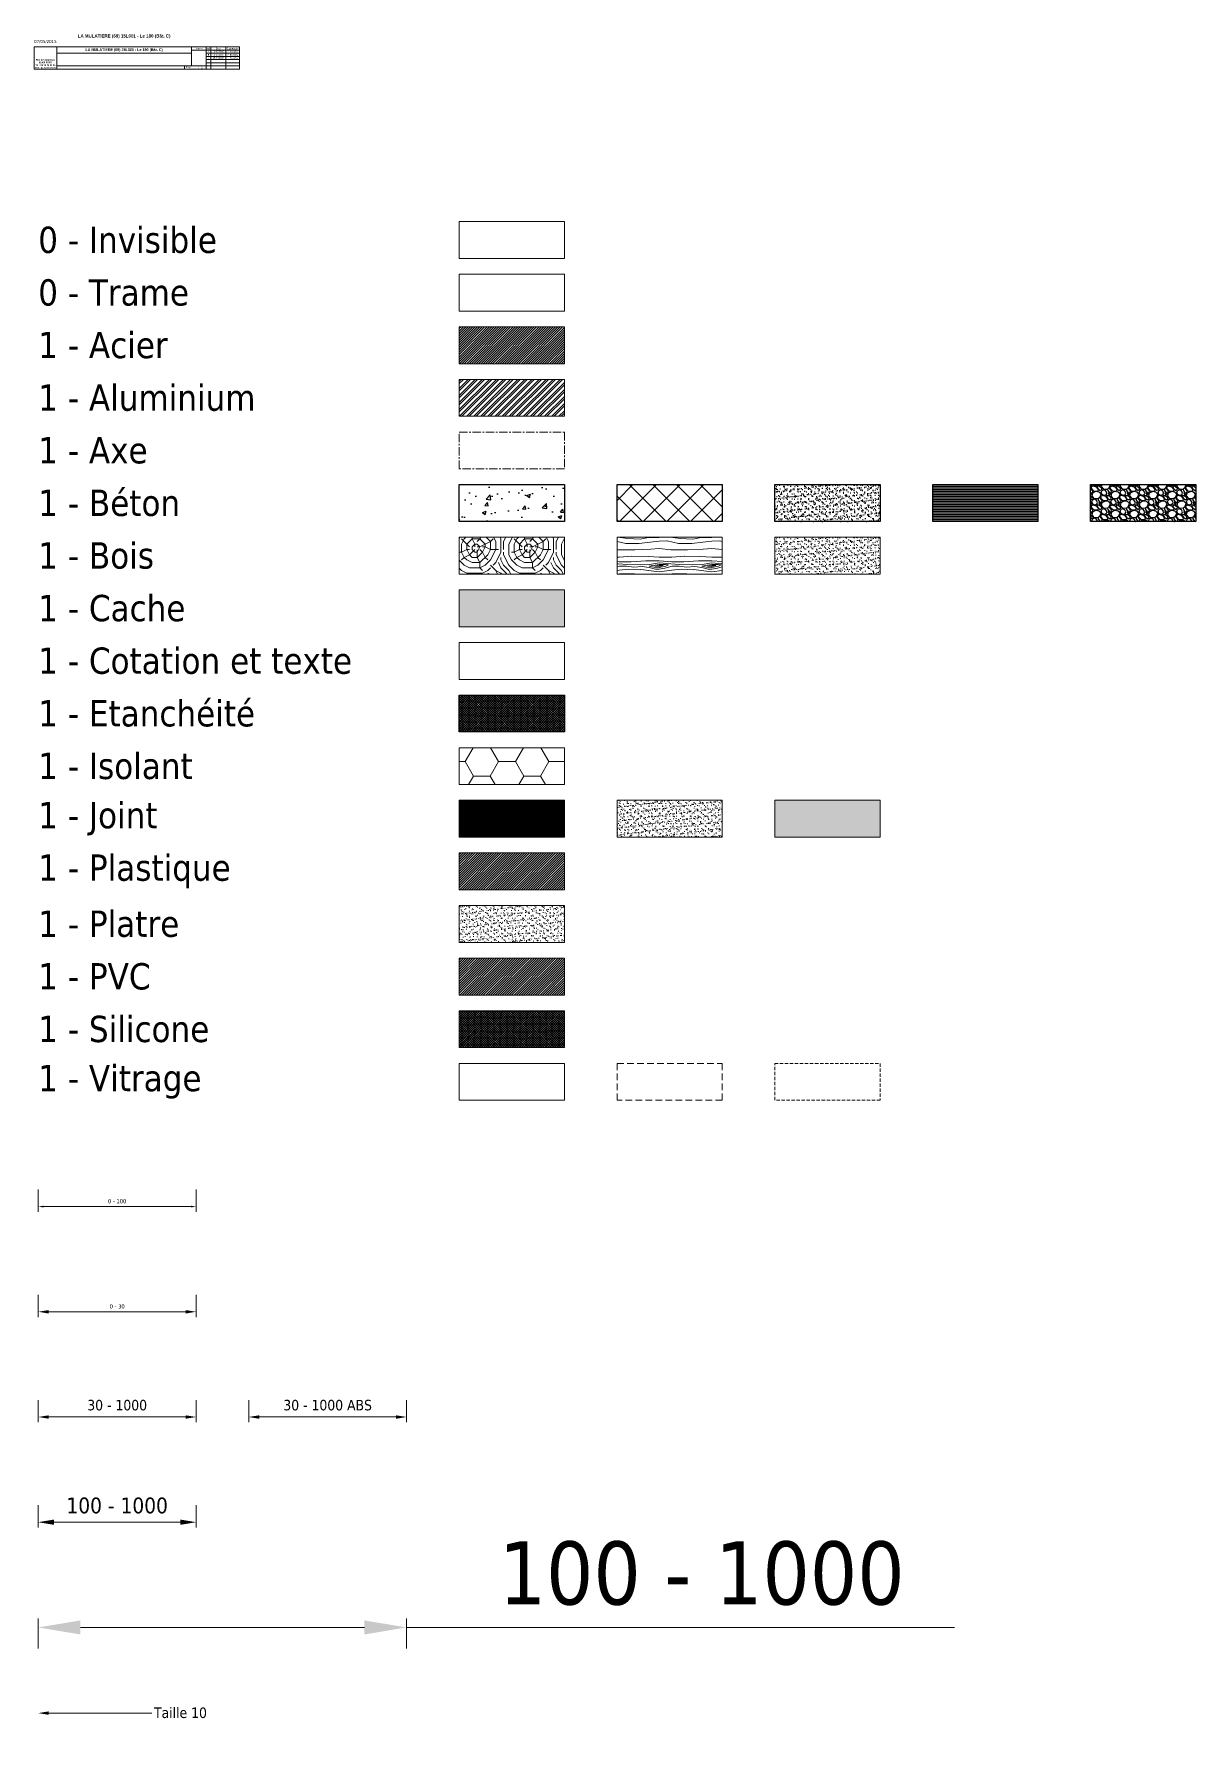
# Paper-space layout 'Référence' of a CAD drawing. Header units: millimetres. Extents: x -242 to 862, y -78 to 1542.
import ezdxf
from ezdxf import colors
from ezdxf.entities.mleader import LeaderData, LeaderLine
from ezdxf.math import Vec2, Vec3

# ---------------------------------------------------------------- set-up
doc = ezdxf.new("R2010")
doc.units = ezdxf.units.MM
doc.header["$PDMODE"] = 35
doc.header["$PDSIZE"] = 0.5
doc.linetypes.add('AXES', pattern=[50.8, 31.75, -6.35, 6.35, -6.35])
doc.linetypes.add('CACHE', pattern=[9.525, 6.35, -3.175])
doc.layers.get('0').update_dxf_attribs({"lineweight": 13})
doc.layers.get('Defpoints').update_dxf_attribs({"true_color": 0xc2a584})
doc.layers.add('0 - Invisible', color=43, linetype='Continuous', lineweight=0, plot=False)
doc.layers.add('0 - Trame', color=1, linetype='Continuous', lineweight=0, plot=False)
for name, color, linetype, lineweight in [('1 - Acier', 160, 'Continuous', 13), ('1 - Aluminium', 150, 'Continuous', 13), ('1 - Axe', 1, 'AXES', 0), ('1 - BETON', 251, 'Continuous', 25), ('1 - Bois', 44, 'Continuous', 13), ('1 - Cartouche', 7, 'Continuous', 13), ('1 - Etanchéité', 6, 'Continuous', 25), ('1 - Isolant', 132, 'Continuous', 13), ('1 - Joint', 7, 'Continuous', 13), ('1 - Plastique', 7, 'Continuous', 13), ('1 - Platre', 252, 'Continuous', 13), ('1 - PVC', 7, 'Continuous', 13), ('1 - Silicone', 40, 'Continuous', 13), ('1 - Vitrage', 252, 'Continuous', 13), ('Texte', 7, 'Continuous', 13)]:
    doc.layers.add(name, color=color, linetype=linetype, lineweight=lineweight)
doc.layers.add('1 - Cache', color=7, linetype='Continuous', lineweight=0, true_color=0xffffff)
doc.styles.add('Texte Poralu', font='tahomabd.ttf')
doc.dimstyles.new('0 - 100', dxfattribs={"dimtxt": 4, "dimasz": 10, "dimexe": 5, "dimexo": 2.5, "dimgap": 3, "dimtad": 1, "dimdec": 1, "dimtxsty": 'Texte Poralu', "dimcen": 5, "dimazin": 0, "dimtfac": 1, "dimtdec": 1, "dimtmove": 0, "dimatfit": 3, "dimfxl": 1, "dimarcsym": 0})
doc.dimstyles.new('0 - 30', dxfattribs={"dimtxt": 4, "dimasz": 4, "dimexe": 5, "dimexo": 2.5, "dimgap": 3, "dimtad": 1, "dimdec": 1, "dimtxsty": 'Texte Poralu', "dimcen": 5, "dimazin": 0, "dimtfac": 1, "dimtdec": 1, "dimtmove": 0, "dimatfit": 3, "dimfxl": 1, "dimarcsym": 0})
doc.dimstyles.new('100 - 1000', dxfattribs={"dimtxt": 15, "dimasz": 15, "dimexe": 5, "dimexo": 2.5, "dimgap": 8, "dimtad": 1, "dimdec": 1, "dimtxsty": 'Texte Poralu', "dimcen": 10, "dimazin": 0, "dimtfac": 1, "dimtdec": 1, "dimtmove": 0, "dimatfit": 3, "dimfxl": 1, "dimarcsym": 0})
doc.dimstyles.new('100 - 5000', dxfattribs={"dimtxt": 60, "dimasz": 40, "dimexe": 20, "dimexo": 10, "dimgap": 20, "dimtad": 1, "dimdec": 1, "dimtxsty": 'Texte Poralu', "dimcen": 40, "dimazin": 0, "dimtfac": 1, "dimtdec": 1, "dimtmove": 0, "dimatfit": 3, "dimfxl": 1, "dimarcsym": 0})
doc.dimstyles.new('30 - 1000', dxfattribs={"dimtxt": 10, "dimasz": 10, "dimexe": 5, "dimexo": 2.5, "dimgap": 5, "dimtad": 1, "dimdec": 1, "dimtxsty": 'Texte Poralu', "dimcen": 5, "dimazin": 0, "dimtfac": 1, "dimtdec": 1, "dimtmove": 0, "dimatfit": 3, "dimfxl": 1, "dimarcsym": 0})
doc.dimstyles.new('30 - 1000 ABS', dxfattribs={"dimtxt": 10, "dimasz": 10, "dimexe": 5, "dimexo": 2.5, "dimgap": 6, "dimtad": 1, "dimdec": 0, "dimtxsty": 'Texte Poralu', "dimcen": 5, "dimadec": 0, "dimazin": 0, "dimtfac": 1, "dimtdec": 0, "dimtmove": 0, "dimatfit": 3, "dimfxl": 1, "dimarcsym": 0})
pattern_1 = [(37.5, (-1448.3234, -1272.9257), (-0.160003, 4.8941324), [0, -3.8608, 0, -4.318, 0, -4.1275]), (7.5, (-1448.3234, -1272.926), (4.495233, 7.168251), [0, -2.0828, 0, -3.4798, 0, -1.3335]), (327.5, (-1451.4476, -1272.9257), (7.909924, 0.014372), [0, -1.27, 0, -4.572, 0, -5.969]), (317.5, (-1451.4476, -1272.926), (7.635565, 2.229293), [0, -0.635, 0, -2.9972, 0, -3.429])]

psp = doc.layouts.new('Référence')

# ---------------------------------------------------------------- texts
at = {"layer": '1 - Cartouche', "char_height": 1.5, "style": 'Texte Poralu'}
for s, insert, attachment_point in [('Repère', (-85.4, 1528.2), 5), ('Ind.', (-76.2, 1528.2), 5), ('Date', (-66.9, 1528.2), 5), ('Dessinateur', (-53.4, 1528.2), 5), ('{\\fArial|b1|i0|c0|p34;Rue des bouleaux\\P01460 PORT\\PTel : 04 74 76 26 66\\PFax : 04 74 76 28 26}', (-231.2, 1513.7), 5), ('Page : ', (-97.7, 1510.2), 4), ('/', (-85.6, 1510.2), 5)]:
    psp.add_mtext(s, dxfattribs=dict(at, insert=insert, attachment_point=attachment_point))

# ---------------------------------------------------------------- blocks, each defined once
blk = doc.blocks.new('Cartouche - Indice A')
at = {"insert": (0, 0), "char_height": 10, "attachment_point": 5, "style": 'Texte Poralu'}
blk.add_mtext('A', dxfattribs=at)
blk = doc.blocks.new('Cartouche - Indice B')
at = {"insert": (0, 0), "char_height": 10, "attachment_point": 5, "style": 'Texte Poralu'}
blk.add_mtext('B', dxfattribs=at)
blk = doc.blocks.new('Cartouche - Indice C')
at = {"insert": (0, 0), "char_height": 10, "attachment_point": 5, "style": 'Texte Poralu'}
blk.add_mtext('C', dxfattribs=at)
blk = doc.blocks.new('Cartouche - Indice A - Date')
at = {"insert": (0, 0), "char_height": 1.5, "attachment_point": 5, "style": 'Texte Poralu'}
blk.add_mtext('13/05/2015', dxfattribs=at)
blk = doc.blocks.new('Cartouche - Indice B - Date')
at = {"insert": (0, 0), "char_height": 1.5, "attachment_point": 5, "style": 'Texte Poralu'}
blk.add_mtext('05/06/2015', dxfattribs=at)
blk = doc.blocks.new('Cartouche - Indice C - Date')
at = {"insert": (0, 0), "char_height": 10, "attachment_point": 5, "style": 'Texte Poralu'}
blk.add_mtext('25/09/2015', dxfattribs=at)
blk = doc.blocks.new('Cartouche - Indice A - Projeteur')
at = {"insert": (0, 0), "char_height": 10, "attachment_point": 5, "style": 'Texte Poralu'}
blk.add_mtext('M. Branchu', dxfattribs=at)
blk = doc.blocks.new('Cartouche - Indice B - Projeteur')
at = {"insert": (0, 0), "char_height": 10, "attachment_point": 5, "style": 'Texte Poralu'}
blk.add_mtext('M. Branchu', dxfattribs=at)
blk = doc.blocks.new('Cartouche - Indice C - Projeteur')
at = {"insert": (0, 0), "char_height": 10, "attachment_point": 5, "style": 'Texte Poralu'}
blk.add_mtext('M. Branchu', dxfattribs=at)
blk = doc.blocks.new('Cartouche - Total de page')
at = {"layer": '1 - Cartouche', "color": 0, "insert": (0, 0), "char_height": 5, "attachment_point": 5, "style": 'Texte Poralu'}
blk.add_mtext('35', dxfattribs=at)
blk = doc.blocks.new('*U55')
at = {"layer": '1 - Cartouche', "insert": (0, 0), "char_height": 3, "attachment_point": 4, "style": 'Texte Poralu'}
blk.add_mtext('07/05/2015', dxfattribs=at)
blk = doc.blocks.new('*D39')
at = {"layer": 'Defpoints', "color": 0, "transparency": 16777216}
for p in [(0, -1017.5), (150, -1017.5), (150, -1036.1)]:
    blk.add_point(p, dxfattribs=at)
at = {"layer": 'Texte', "color": 0, "lineweight": -2, "transparency": 16777216}
for p, q in [((0, -1020), (0, -1041.1)), ((150, -1020), (150, -1041.1)), ((10, -1036.1), (140, -1036.1))]:
    blk.add_line(p, q, dxfattribs=at)
at = {"layer": 'Texte', "color": 0, "transparency": 16777216}
for points in [[(10, -1034.5), (10, -1037.8), (0, -1036.1)], [(140, -1034.5), (140, -1037.8), (150, -1036.1)]]:
    blk.add_solid(points, dxfattribs=at)
at = {"layer": 'Texte', "color": 0, "transparency": 16777216, "insert": (75, -1031), "char_height": 4, "attachment_point": 5, "style": 'Texte Poralu'}
blk.add_mtext('0 - 30', dxfattribs=at)
blk = doc.blocks.new('*D40')
at = {"layer": 'Defpoints', "color": 0, "transparency": 16777216}
for p in [(200, -1117.5), (350, -1117.5), (350, -1136.1)]:
    blk.add_point(p, dxfattribs=at)
at = {"layer": 'Texte', "color": 0, "lineweight": -2, "transparency": 16777216}
for p, q in [((200, -1120), (200, -1141.1)), ((350, -1120), (350, -1141.1)), ((210, -1136.1), (340, -1136.1))]:
    blk.add_line(p, q, dxfattribs=at)
at = {"layer": 'Texte', "color": 0, "transparency": 16777216}
for points in [[(210, -1134.5), (210, -1137.8), (200, -1136.1)], [(340, -1134.5), (340, -1137.8), (350, -1136.1)]]:
    blk.add_solid(points, dxfattribs=at)
at = {"layer": 'Texte', "color": 0, "transparency": 16777216, "insert": (275, -1124.9), "char_height": 10, "attachment_point": 5, "style": 'Texte Poralu'}
blk.add_mtext('30 - 1000 ABS', dxfattribs=at)
blk = doc.blocks.new('*D41')
at = {"layer": 'Defpoints', "color": 0, "transparency": 16777216}
for p in [(0, -1217.5), (150, -1217.5), (150, -1236.1)]:
    blk.add_point(p, dxfattribs=at)
at = {"layer": 'Texte', "color": 0, "lineweight": -2, "transparency": 16777216}
for p, q in [((0, -1220), (0, -1241.1)), ((150, -1220), (150, -1241.1)), ((15, -1236.1), (135, -1236.1))]:
    blk.add_line(p, q, dxfattribs=at)
at = {"layer": 'Texte', "color": 0, "transparency": 16777216}
for points in [[(15, -1233.6), (15, -1238.6), (0, -1236.1)], [(135, -1233.6), (135, -1238.6), (150, -1236.1)]]:
    blk.add_solid(points, dxfattribs=at)
at = {"layer": 'Texte', "color": 0, "transparency": 16777216, "insert": (75, -1220.3), "char_height": 15, "attachment_point": 5, "style": 'Texte Poralu'}
blk.add_mtext('100 - 1000', dxfattribs=at)
blk = doc.blocks.new('*D42')
at = {"layer": 'Defpoints', "color": 0, "transparency": 16777216}
for p in [(0, -1317.5), (350, -1317.5), (350, -1336.1)]:
    blk.add_point(p, dxfattribs=at)
at = {"layer": 'Texte', "color": 0, "lineweight": -2, "transparency": 16777216}
for p, q in [((0, -1327.5), (0, -1356.1)), ((350, -1327.5), (350, -1356.1)), ((40, -1336.1), (310, -1336.1)), ((350, -1336.1), (870.8, -1336.1))]:
    blk.add_line(p, q, dxfattribs=at)
at = {"layer": 'Texte', "color": 0, "transparency": 16777216}
for points in [[(40, -1329.5), (40, -1342.8), (0, -1336.1)], [(310, -1329.5), (310, -1342.8), (350, -1336.1)]]:
    blk.add_solid(points, dxfattribs=at)
at = {"layer": 'Texte', "color": 0, "transparency": 16777216, "insert": (630.4, -1284.9), "char_height": 60, "attachment_point": 5, "style": 'Texte Poralu'}
blk.add_mtext('100 - 1000', dxfattribs=at)
blk = doc.blocks.new('*D43')
at = {"layer": 'Defpoints', "color": 0, "transparency": 16777216}
for p in [(0, -1117.5), (150, -1117.5), (150, -1136.1)]:
    blk.add_point(p, dxfattribs=at)
at = {"layer": 'Texte', "color": 0, "lineweight": -2, "transparency": 16777216}
for p, q in [((0, -1120), (0, -1141.1)), ((150, -1120), (150, -1141.1)), ((10, -1136.1), (140, -1136.1))]:
    blk.add_line(p, q, dxfattribs=at)
at = {"layer": 'Texte', "color": 0, "transparency": 16777216}
for points in [[(10, -1134.5), (10, -1137.8), (0, -1136.1)], [(140, -1134.5), (140, -1137.8), (150, -1136.1)]]:
    blk.add_solid(points, dxfattribs=at)
at = {"layer": 'Texte', "color": 0, "transparency": 16777216, "insert": (75, -1124.9), "char_height": 10, "attachment_point": 5, "style": 'Texte Poralu'}
blk.add_mtext('30 - 1000', dxfattribs=at)
blk = doc.blocks.new('*D44')
at = {"layer": 'Defpoints', "color": 0, "transparency": 16777216}
for p in [(0, -917.5), (150, -917.5), (150, -936.1)]:
    blk.add_point(p, dxfattribs=at)
at = {"layer": 'Texte', "color": 0, "lineweight": -2, "transparency": 16777216}
for p, q in [((0, -920), (0, -941.1)), ((150, -920), (150, -941.1)), ((5, -936.1), (145, -936.1))]:
    blk.add_line(p, q, dxfattribs=at)
at = {"layer": 'Texte', "color": 0, "transparency": 16777216}
for points in [[(5, -935.3), (5, -937), (0, -936.1)], [(145, -935.3), (145, -937), (150, -936.1)]]:
    blk.add_solid(points, dxfattribs=at)
at = {"layer": 'Texte', "color": 0, "transparency": 16777216, "insert": (75, -931), "char_height": 4, "attachment_point": 5, "style": 'Texte Poralu'}
blk.add_mtext('0 - 100', dxfattribs=at)
blk = doc.blocks.new("Cartouche - Nom d'affaire")
at = {"layer": '1 - Cartouche', "insert": (0, 0), "char_height": 5, "attachment_point": 5, "style": 'Texte Poralu'}
blk.add_mtext('{\\fArial|b1|i0|c0|p34;LA MULATIERE (69) 15L001 - Le 180 (Bât. C)}', dxfattribs=at)
blk = doc.blocks.new('*U56')
at = {"layer": '1 - Cartouche', "insert": (0, 0), "char_height": 3, "attachment_point": 5, "style": 'Texte Poralu'}
blk.add_mtext('{\\fArial|b1|i0|c0|p34;LA MULATIERE (69) 15L001 - Le 180 (Bât. C)}', dxfattribs=at)
blk = doc.blocks.new('Référence Calque - Cote - Hachure')
at = {"layer": '1 - Acier'}
h = blk.add_hatch(dxfattribs=at)
h.set_pattern_fill('ANSI31', color=256, scale=0.5, style=0)
h.set_pattern_definition([(45, (-1448.3234, -1122.9257), (-1.122532, 1.122532), [])])
h.paths.add_polyline_path([(500, -135.06), (400, -135.06), (400, -100), (500, -100)])
at = {"layer": '1 - Aluminium'}
h = blk.add_hatch(dxfattribs=at)
h.set_pattern_fill('ANSI32', color=256, scale=0.5, style=0)
h.set_pattern_definition([(45, (-1448.3234, -1172.9257), (-3.367596, 3.367596), []), (45, (-1446.0783, -1172.9257), (-3.367596, 3.367596), [])])
h.paths.add_polyline_path([(500, -185.06), (400, -185.06), (400, -150), (500, -150)])
at = {"layer": '1 - BETON'}
h = blk.add_hatch(dxfattribs=at)
h.set_pattern_fill('CONCRETE', color=256, scale=5, style=0, pattern_type=2)
h.set_pattern_definition([(50, (0, 0), (35.863, -3.1376), [3.75, -41.25]), (355, (0, 0), (-6.9376, 37.6096), [3, -33]), (100.4514, (2.99, -0.26), (28.9255, 34.472), [3.187, -35.057]), (46.184, (0, 10), (53.362, -8.276), [5.625, -61.875]), (96.636, (4.447, 9.31), (46.733, 48.706), [4.7805, -52.5857]), (351.184, (0, 10), (46.733, 48.706), [4.5, -49.5]), (21, (5, 7.5), (29.8454, -20.131), [3.75, -41.25]), (326, (5, 7.5), (12.1658, 36.2575), [3, -33]), (71.4514, (7.487, 5.822), (42.0111, 16.1265), [3.187, -35.057]), (37.5, (0, 0), (0.608, 16.6447), [0, -32.6, 0, -33.5, 0, -33.125]), (7.5, (0, 0), (13.1535, 19.7206), [0, -19.1, 0, -31.85, 0, -12.625]), (327.5, (-11.15, 0), (26.69112, -1.12774), [0, -12.5, 0, -39, 0, -51.75]), (317.5, (-16.15, 0), (29.1593, 5.00525), [0, -16.25, 0, -25.9, 0, -36.75])])
h.paths.add_polyline_path([(500, -285.06), (400, -285.06), (400, -250), (500, -250)])
h = blk.add_hatch(dxfattribs=at)
h.set_pattern_fill('ANSI37', color=256, scale=5, style=0)
h.set_pattern_definition([(45, (-1448.323, -1222.926), (-11.22532, 11.22532), []), (135, (-1448.323, -1222.926), (-11.22532, -11.22532), [])])
h.paths.add_polyline_path([(650, -285.06), (550, -285.06), (550, -250), (650, -250)])
h = blk.add_hatch(dxfattribs=at)
h.set_pattern_fill('AR-SAND', color=256, scale=0.1, style=0)
h.set_pattern_definition([(37.5, (-1448.3234, -1222.9257), (-0.160003, 4.8941324), [0, -3.8608, 0, -4.318, 0, -4.1275]), (7.5, (-1448.3234, -1222.926), (4.495233, 7.168251), [0, -2.0828, 0, -3.4798, 0, -1.3335]), (327.5, (-1451.4476, -1222.9257), (7.909924, 0.014372), [0, -1.27, 0, -4.572, 0, -5.969]), (317.5, (-1451.4476, -1222.926), (7.635565, 2.229293), [0, -0.635, 0, -2.9972, 0, -3.429])])
h.paths.add_polyline_path([(800, -285.06), (700, -285.06), (700, -250), (800, -250)])
h = blk.add_hatch(dxfattribs=at)
h.set_pattern_fill('ANSI31', color=256, scale=0.5, angle=135, style=0)
h.set_pattern_definition([(180, (-1448.3234, -1122.9257), (-3e-16, -1.5875), [])])
h.paths.add_polyline_path([(950, -285.06), (850, -285.06), (850, -250), (950, -250)])
h = blk.add_hatch(dxfattribs=at)
h.set_pattern_fill('GRAVEL', color=256, scale=0.5, angle=135, style=0)
h.set_pattern_definition([(3.01279, (22.8828, -1213.5414), (152.66435406, 8.9802561), [1.70861, -169.15242]), (319.96974, (24.5891, -1213.45156), (-116.74333004, 98.78281678), [2.93202, -290.27024]), (267.51045, (26.83414, -1215.3374), (8.98025605, 188.58537855), [2.06741, -204.67361]), (42.27369, (32.5815, -1216.59465), (-188.58537856, -170.62486628), [2.67002, -264.33219]), (67.833654, (34.55716, -1214.7986), (-62.86179284, -152.66435406), [2.61817, -259.19904]), (132.27369, (35.545, -1212.3739), (170.62486628, -188.58537856), [2.67002, -264.33219]), (172.69424, (33.74894, -1210.39827), (206.54589079, -26.94076835), [3.53097, -349.56558]), (207.25533, (30.24664, -1209.94926), (-260.42742752, -134.7038418), [3.3336, -330.02628]), (256.429566, (27.28316, -1211.4759), (-44.9012806, -188.58537855), [2.679065, -265.22773]), (310.23636, (26.6545, -1214.0802), (-89.8025612, 107.7630735), [3.05857, -149.86968]), (357.397438, (28.6302, -1216.41504), (206.54589078, -8.98025611), [3.95539, -391.58386]), (273.814075, (23.7809, -1207.6144), (8.9802561, -116.7433296), [1.35002, -133.65283]), (306.469234, (23.87066, -1208.9614), (-98.78281736, 134.7038418), [2.56841, -254.273195]), (0, (25.397, -1211.027), (8.980256, 8.980256), [1.79605, -16.16447]), (338.19859, (24.9483, -1212.7331), (-62.8617928, 26.9407684), [0.96721, -95.75311]), (66.80141, (25.8463, -1213.0923), (-17.9605122, -35.9210245), [1.36783, -67.02376]), (165.96376, (26.3851, -1211.8351), (-44.9012806, 8.980256), [2.2216, -71.83149]), (296.56505, (24.23, -1211.2963), (-8.980256, 26.940768), [1.60644, -38.55449]), (151.38954, (31.05486, -1218.3009), (-116.74332957, 62.86179285), [2.25044, -222.79413]), (205.346176, (29.0792, -1217.2233), (134.7038418, 62.86179284), [1.88799, -186.91108]), (68.19859, (22.4338, -1213.0923), (-26.9407684, -62.8617928), [1.9344, -94.78592]), (118.61046, (23.15224, -1211.2963), (62.86179286, -116.74332957), [2.25044, -222.79413]), (114.44395, (36.6226, -1212.7331), (26.9407684, -62.8617928), [2.17018, -106.33867]), (69.77514, (35.7246, -1210.7575), (-53.88153665, -143.68409797), [1.81836, -180.01797]), (201.80141, (31.3243, -1204.0223), (-62.8617928, -26.9407684), [1.9344, -94.78592]), (152.354025, (29.5282, -1204.7407), (152.66435406, -80.82230508), [2.12891, -210.76188]), (204.44395, (35.7246, -1208.4226), (62.8617928, 26.9407684), [1.08509, -107.42376]), (236.30993, (31.863, -1204.561), (-26.9407684, -44.9012806), [0.64757, -64.10997]), (300.96376, (31.504, -1205.1), (-17.960512, 35.9210245), [2.61817, -49.74527]), (321.009006, (32.8509, -1207.345), (-98.78281734, 80.82230508), [2.426335, -240.20682]), (78.69007, (27.1934, -1211.027), (-8.980256, -26.940768), [1.83162, -43.95888]), (128.157227, (27.55256, -1209.23084), (-134.70384182, 170.6248663), [3.19778, -316.580045]), (195.9454, (25.5769, -1206.7164), (98.7828173, 26.9407684), [1.30754, -129.44696]), (225, (24.32, -1207.076), (-2e-15, -17.96051), [0.762, -11.938]), (255.25644, (32.7611, -1207.794), (26.94076837, 98.78281733), [1.76433, -174.6697]), (183.01279, (32.3121, -1209.5002), (-152.66435406, -8.9802561), [3.41721, -167.44381]), (135, (28.9, -1209.68), (-17.96051, 2e-15), [3.302, -9.398]), (100.304846, (26.5647, -1207.345), (-26.94076845, 152.66435404), [2.00805, -198.79658]), (29.0546, (26.2055, -1205.3693), (44.9012806, 26.9407684), [1.84915, -90.60825]), (342.645975, (27.82197, -1204.4713), (260.4274275, -80.8223051), [3.01073, -298.06232]), (310.42608, (30.69565, -1205.36933), (107.76307345, -125.7235857), [3.18515, -315.32923])])
h.paths.add_polyline_path([(1100, -285.06), (1000, -285.06), (1000, -250), (1100, -250)])
at = {"layer": '1 - Bois'}
h = blk.add_hatch(dxfattribs=at)
h.set_pattern_fill('352', color=256, scale=50, style=0, pattern_type=2)
h.set_pattern_definition([(0, (-1430.823, -1222.926), (50, 50), [15, -35]), (0, (-1430.823, -1220.426), (50, 50), [15, -35]), (0, (-1428.323, -1215.426), (50, 50), [10, -40]), (0, (-1425.823, -1210.426), (50, 50), [7.5, -42.5]), (0, (-1425.823, -1205.426), (50, 50), [5, -45]), (0, (-1438.323, -1200.426), (50, 50), [2.5, -12.5, 2.5, -32.5]), (0, (-1430.823, -1197.926), (50, 50), [2.5, -20, 7.5, -20]), (0, (-1420.823, -1195.426), (50, 50), [2.5, -2.5, 2.5, -42.5]), (0, (-1423.323, -1192.926), (50, 50), [2.5, -47.5]), (0, (-1425.823, -1187.926), (50, 50), [7.5, -42.5]), (0, (-1425.823, -1182.926), (50, 50), [10, -40]), (0, (-1428.323, -1177.926), (50, 50), [12.5, -15, 2.5, -20]), (90, (-1448.323, -1207.926), (-50, 50), [2.5, -5, 12.5, -30]), (90, (-1445.823, -1202.926), (-50, 50), [2.5, -2.5, 7.5, -37.5]), (90, (-1443.323, -1182.926), (-50, 50), [5, -45]), (90, (-1440.823, -1202.926), (-50, 50), [10, -15, 2.5, -22.5]), (90, (-1438.323, -1175.426), (-50, 50), [2.5, -47.5]), (90, (-1435.823, -1200.426), (-50, 50), [7.5, -42.5]), (90, (-1430.823, -1197.926), (-50, 50), [5, -45]), (90, (-1425.823, -1197.926), (-50, 50), [2.5, -7.5, 7.5, -32.5]), (90, (-1423.323, -1195.426), (-50, 50), [2.5, -47.5]), (90, (-1420.823, -1205.426), (-50, 50), [7, -43]), (90, (-1418.323, -1215.426), (-50, 50), [5, -45]), (90, (-1413.323, -1195.426), (-50, 50), [2.5, -47.5]), (90, (-1408.323, -1197.926), (-50, 50), [7.5, -42.5]), (90, (-1403.323, -1197.926), (-50, 50), [7.5, -42.5]), (45, (-1410.823, -1217.926), (6e-15, 50), [3.5355, -3.5355, 3.5355, -60.1042]), (45, (-1420.823, -1205.426), (6e-15, 50), [7.071, -63.6397]), (45, (-1440.823, -1180.426), (6e-15, 50), [7.071, -63.6397]), (45, (-1430.823, -1192.926), (6e-15, 50), [7.071, -63.6397]), (45, (-1428.323, -1202.926), (6e-15, 50), [7.071, -63.6397]), (45, (-1413.323, -1212.926), (6e-15, 50), [7.071, -63.6397]), (45, (-1418.323, -1210.426), (6e-15, 50), [10.6066, -60.1041]), (45, (-1433.323, -1187.926), (6e-15, 50), [3.5355, -67.1752]), (45, (-1435.823, -1182.926), (6e-15, 50), [3.5355, -67.1752]), (45, (-1415.823, -1182.926), (6e-15, 50), [3.5355, -67.1752]), (45, (-1435.823, -1207.926), (6e-15, 50), [3.5355, -67.1752]), (45, (-1408.323, -1190.426), (6e-15, 50), [3.5355, -67.1752]), (45, (-1425.823, -1195.426), (6e-15, 50), [3.5355, -67.1752]), (45, (-1420.823, -1190.426), (6e-15, 50), [3.5355, -67.1752]), (135, (-1423.323, -1200.426), (-50, 6e-15), [3.5355, -3.5355, 10.6066, -53.0331]), (135, (-1415.823, -1200.426), (-50, 6e-15), [3.5355, -67.1752]), (135, (-1415.823, -1217.926), (-50, 6e-15), [3.5355, -67.1752]), (135, (-1425.823, -1205.426), (-50, 6e-15), [3.5355, -67.1752]), (135, (-1418.323, -1195.426), (-50, 6e-15), [3.5355, -67.1752]), (135, (-1430.823, -1207.926), (-50, 6e-15), [3.5355, -67.1752]), (135, (-1410.823, -1207.926), (-50, 6e-15), [3.5355, -67.1752]), (135, (-1445.823, -1222.926), (-50, 6e-15), [3.5355, -67.1752]), (135, (-1443.323, -1220.426), (-50, 6e-15), [7.071, -63.6397]), (135, (-1440.823, -1217.926), (-50, 6e-15), [7.071, -63.6397]), (135, (-1435.823, -1217.926), (-50, 6e-15), [7.071, -63.6397]), (135, (-1433.323, -1212.926), (-50, 6e-15), [7.071, -63.6397]), (135, (-1413.323, -1192.926), (-50, 6e-15), [7.071, -63.6397]), (135, (-1403.323, -1217.926), (-50, 6e-15), [7.071, -63.6397]), (135, (-1400.823, -1177.926), (-50, 6e-15), [7.071, -63.6397]), (135, (-1400.823, -1182.926), (-50, 6e-15), [7.071, -63.6397]), (135, (-1405.823, -1185.426), (-50, 6e-15), [7.071, -63.6397]), (135, (-1440.823, -1185.426), (-50, 6e-15), [10.6066, -60.1041]), (135, (-1408.323, -1190.426), (-50, 6e-15), [10.6066, -60.1041]), (26.565, (-1435.823, -1175.426), (50, 2e-08), [5.59, -106.2134]), (26.565, (-1435.823, -1200.426), (50, 2e-08), [5.59, -106.2134]), (26.565, (-1430.823, -1185.426), (50, 2e-08), [5.59, -106.2134]), (26.565, (-1415.823, -1220.426), (50, 2e-08), [5.59, -106.2134]), (26.565, (-1418.323, -1215.426), (50, 2e-08), [5.59, -106.2134]), (26.565, (-1433.323, -1205.426), (50, 2e-08), [5.59, -106.2134]), (26.565, (-1433.323, -1180.426), (50, 2e-08), [5.59, -106.2134]), (26.565, (-1418.323, -1195.426), (50, 2e-08), [11.18, -100.6234]), (63.435, (-1418.323, -1187.926), (3e-09, 50), [5.59, -106.2134]), (63.435, (-1410.823, -1202.926), (3e-09, 50), [5.59, -106.2134]), (63.435, (-1435.823, -1192.926), (3e-09, 50), [5.59, -106.2134]), (63.435, (-1445.823, -1190.426), (3e-09, 50), [5.59, -106.2134]), (63.435, (-1415.823, -1200.426), (3e-09, 50), [5.59, -106.2134]), (63.435, (-1420.823, -1200.426), (3e-09, 50), [5.59, -106.2134]), (63.435, (-1440.823, -1192.926), (3e-09, 50), [11.18, -100.6234]), (63.435, (-1403.323, -1210.426), (3e-09, 50), [11.18, -100.6234]), (63.435, (-1408.323, -1207.926), (3e-09, 50), [11.18, -100.6234]), (116.565, (-1448.323, -1215.426), (-2e-08, 50), [5.59, -106.2134]), (116.565, (-1448.323, -1187.926), (-2e-08, 50), [5.59, -106.2134]), (116.565, (-1438.323, -1222.926), (-2e-08, 50), [5.59, -106.2134]), (116.565, (-1443.323, -1177.926), (-2e-08, 50), [5.59, -106.2134]), (116.565, (-1438.323, -1207.926), (-2e-08, 50), [5.59, -106.2134]), (116.565, (-1428.323, -1202.926), (-2e-08, 50), [5.59, -106.2134]), (116.565, (-1423.323, -1192.926), (-2e-08, 50), [5.59, -106.2134]), (116.565, (-1445.823, -1212.926), (2e-05, 50), [5.59, -106.2134]), (116.565, (-1433.323, -1205.426), (-2e-08, 50), [5.59, -106.2134]), (116.565, (-1418.323, -1210.426), (-2e-08, 50), [5.59, -106.2134]), (116.565, (-1413.323, -1205.426), (-2e-08, 50), [5.59, -106.2134]), (116.565, (-1403.323, -1190.426), (-2e-08, 50), [5.59, -106.2134]), (116.565, (-1440.823, -1175.426), (-2e-08, 50), [5.59, -106.2134]), (116.565, (-1448.323, -1177.926), (-2e-08, 50), [11.18, -100.6234]), (116.565, (-1440.823, -1212.926), (-2e-08, 50), [11.18, -100.6234]), (153.435, (-1448.323, -1220.426), (-50, 3e-09), [5.59, -106.2134]), (153.435, (-1405.823, -1222.926), (-50, 3e-09), [5.59, -106.2134]), (153.435, (-1408.323, -1197.926), (-50, 3e-09), [5.59, -106.2134]), (153.435, (-1428.323, -1215.426), (-50, 3e-09), [5.59, -106.2134]), (153.435, (-1430.823, -1220.426), (-50, 3e-09), [5.59, -106.2134]), (153.435, (-1425.823, -1210.426), (-50, 3e-09), [5.59, -106.2134]), (153.435, (-1410.823, -1180.426), (-50, 3e-09), [5.59, -106.2134]), (153.435, (-1405.823, -1177.926), (-50, 3e-09), [11.18, -100.6234])])
h.paths.add_polyline_path([(500, -335.06), (400, -335.06), (400, -300), (500, -300)])
h = blk.add_hatch(dxfattribs=at)
h.set_pattern_fill('355', color=256, scale=50, style=0, pattern_type=2)
h.set_pattern_definition([(349.6952, (-1432.8234, -1184.4257), (300.000048, -49.999744), [5.59015, -553.4268]), (0, (-1427.323, -1185.426), (50, 50), [5.5, -44.5]), (18.4349, (-1421.823, -1185.426), (100.00002, 49.99992), [4.7434, -153.3704]), (172.875, (-1417.3234, -1183.926), (350.000019, -49.999914), [4.03115, -399.08175]), (174.8056, (-1421.3234, -1183.4257), (500.0000335, -49.999761), [5.5227, -546.74535]), (194.0362, (-1426.823, -1182.926), (-150.00003, -49.9999), [6.1846, -199.9706]), (9.4623, (-1428.823, -1184.426), (250.00004, 49.999907), [3.0414, -301.09675]), (353.6598, (-1425.8234, -1183.9257), (-399.99997, 50.000079), [4.5277, -448.24155]), (185.7106, (-1421.3234, -1184.4257), (-449.999971, -50.000066), [5.02495, -497.46885]), (168.6901, (-1426.323, -1184.926), (200.000038, -49.99988), [2.5495, -252.40145]), (354.8056, (-1437.3234, -1184.9257), (-500.0000335, 49.999761), [5.5227, -546.74535]), (348.6901, (-1431.823, -1185.426), (-200.000038, 49.99988), [5.099, -249.85195]), (0, (-1426.823, -1186.426), (50, 50), [6, -44]), (20.556, (-1420.8234, -1186.426), (250.000092, 99.9998), [4.272, -422.9282]), (3.8141, (-1416.8234, -1184.9257), (699.999967, 50.000306), [7.51665, -744.14815]), (354.8056, (-1409.3234, -1184.4257), (-500.0000335, 49.999761), [5.5227, -546.74535]), (0, (-1403.823, -1184.926), (50, 50), [5.5, -44.5]), (5.1944, (-1448.3234, -1184.9257), (500.0000335, 49.999761), [5.5227, -546.74535]), (354.8056, (-1442.8234, -1184.4257), (-500.0000335, 49.999761), [5.5227, -546.74535]), (0, (-1448.323, -1183.926), (50, 50), [3, -47]), (5.1944, (-1445.3234, -1183.9257), (500.0000335, 49.999761), [5.5227, -546.74535]), (0, (-1439.823, -1183.426), (50, 50), [5, -45]), (10.3048, (-1434.8234, -1183.4257), (-300.000048, -49.999744), [5.59015, -553.4268]), (5.1944, (-1429.3234, -1182.4257), (500.0000335, 49.999761), [5.5227, -546.74535]), (354.8056, (-1423.8234, -1181.9257), (-500.0000335, 49.999761), [5.5227, -546.74535]), (354.8056, (-1418.3234, -1182.4257), (-500.0000335, 49.999761), [5.5227, -546.74535]), (351.8699, (-1412.8234, -1182.926), (-299.999989, 49.999968), [7.07105, -346.4823]), (0, (-1405.823, -1183.926), (50, 50), [7.5, -42.5]), (347.4712, (-1407.8234, -1213.9257), (250.000016, -49.99998), [4.60975, -456.36745]), (354.2894, (-1403.3234, -1214.9257), (-449.999971, 50.000066), [5.02495, -497.46885]), (8.1301, (-1407.8234, -1213.926), (299.999989, 49.999968), [3.53555, -350.01785]), (9.4623, (-1404.323, -1213.426), (250.00004, 49.999907), [6.08275, -298.05535]), (0, (-1448.323, -1212.426), (50, 50), [6, -44]), (350.5377, (-1442.323, -1212.426), (-250.00004, 49.999907), [3.0414, -301.09675]), (201.8014, (-1439.323, -1212.926), (150.000014, 49.999996), [2.6926, -266.56565]), (192.9946, (-1441.8234, -1213.9257), (450.0000384, 99.999879), [6.67085, -660.41235]), (352.875, (-1402.3234, -1213.926), (-350.000019, 49.999914), [4.03115, -399.08175]), (7.125, (-1402.3234, -1213.926), (350.000019, 49.999914), [4.03115, -399.08175]), (0, (-1448.323, -1213.426), (50, 50), [4, -46]), (194.0362, (-1444.323, -1213.426), (-150.00003, -49.9999), [4.1231, -202.0322]), (356.6335, (-1437.3234, -1211.9257), (-799.999966, 50.000548), [8.5147, -842.95465]), (357.7094, (-1428.8234, -1212.4257), (-1200.0000065, 49.9997877), [12.51, -1238.4896]), (3.1798, (-1416.3234, -1212.9257), (850.000025, 49.999552), [9.0139, -892.37395]), (9.4623, (-1407.323, -1212.426), (250.00004, 49.999907), [9.12415, -295.014]), (10.3048, (-1448.3234, -1216.9257), (-300.000048, -49.999744), [5.59015, -553.4268]), (15.9454, (-1442.8234, -1215.926), (-200.000006, -49.999994), [7.2801, -356.7254]), (0, (-1435.823, -1213.926), (50, 50), [6.5, -43.5]), (351.8699, (-1429.3234, -1213.926), (-299.999989, 49.999968), [7.07105, -346.4823]), (3.5763, (-1422.3234, -1214.9257), (750.0000327, 49.999536), [8.0156, -793.54535]), (351.2538, (-1414.3234, -1214.4257), (349.999967, -50.00021), [6.57645, -651.07085]), (345.9638, (-1407.823, -1215.426), (-150.00003, 49.9999), [6.1847, -199.9706]), (0, (-1401.823, -1216.926), (50, 50), [3.5, -46.5]), (174.8056, (-1437.3234, -1211.9257), (500.0000335, -49.999761), [11.04535, -541.2227]), (355.2364, (-1448.3234, -1208.9257), (-550.000047, 49.999577), [12.0416, -590.03815]), (0, (-1436.323, -1209.926), (50, 50), [11.5, -38.5]), (4.0856, (-1424.8234, -1209.9257), (650.0000075, 49.9998066), [14.03565, -687.74775]), (0, (-1410.823, -1208.926), (50, 50), [12.5, -37.5]), (7.125, (-1448.3234, -1219.426), (350.000019, 49.999914), [12.0934, -391.0195]), (6.3402, (-1436.3234, -1217.9257), (399.99997, 50.000079), [9.0554, -443.71385]), (357.5104, (-1427.3234, -1216.9257), (-1099.999974, 50.0008933), [11.51085, -1139.5756]), (353.4802, (-1415.8234, -1217.4257), (-1299.9999895, 149.9999763), [17.6139, -1743.7776]), (3.0128, (-1448.3234, -1186.9257), (900.0000006, 50.0002052), [9.51315, -941.80175]), (351.8699, (-1438.8234, -1186.426), (-299.999989, 49.999968), [10.6066, -342.9468]), (357.6141, (-1428.3234, -1187.9257), (-1150.0000262, 49.9991385), [12.0104, -1189.0308]), (10.6197, (-1416.3234, -1188.4257), (-549.9999202, -100.000404), [8.1394, -805.8016]), (0, (-1408.323, -1186.926), (50, 50), [10, -40]), (356.8202, (-1448.3234, -1180.9257), (-850.000025, 49.999552), [9.0139, -892.37395]), (6.009, (-1439.3234, -1181.4257), (-499.9999875, -49.999966), [9.5525, -945.69615]), (6.7098, (-1429.8234, -1180.4257), (-450.00005, -49.999694), [8.5586, -847.3035]), (354.2894, (-1421.3234, -1179.4257), (-449.999971, 50.000066), [10.0499, -492.4439]), (347.9052, (-1411.3234, -1180.4257), (-449.99993, 100.0003367), [7.1589, -708.73215]), (9.4623, (-1404.323, -1181.926), (250.00004, 49.999907), [6.08275, -298.05535]), (3.8141, (-1448.3234, -1190.4257), (699.999967, 50.000306), [7.51665, -744.14815]), (347.1957, (-1440.8234, -1189.9257), (-649.9998923, 150.0003694), [11.2805, -1116.7709]), (0, (-1429.823, -1192.426), (50, 50), [12.5, -37.5]), (5.4403, (-1417.3234, -1192.4257), (-550.0000156, -49.9996686), [10.5475, -1044.20365]), (6.7098, (-1406.8234, -1191.4257), (-450.00005, -49.999694), [8.5586, -847.3035]), (0, (-1448.323, -1177.426), (50, 50), [8.5, -41.5]), (8.1301, (-1439.8234, -1177.426), (299.999989, 49.999968), [14.14215, -339.41125]), (357.6141, (-1425.8234, -1175.4257), (-1150.0000262, 49.9991385), [12.0104, -1189.0308]), (354.4725, (-1413.8234, -1175.9257), (1050.000086, -99.999269), [15.5724, -1541.66875]), (6.8428, (-1448.3234, -1222.9257), (-849.9999683, -100.0003999), [12.5897, -1246.37815]), (0, (-1435.823, -1221.426), (50, 50), [14, -36]), (356.3478, (-1421.8234, -1221.4257), (-1550.0000471, 99.99936493), [23.5478, -2331.23455]), (0, (-1448.323, -1205.426), (50, 50), [12, -38]), (4.7636, (-1436.3234, -1205.4257), (550.000047, 49.999577), [12.0416, -590.03815]), (358.1524, (-1424.3234, -1204.4257), (-1500.0000232, 49.999717), [15.50805, -1535.2982]), (357.2737, (-1408.8234, -1204.9257), (-1000.0000147, 49.999801), [10.5119, -1040.6779]), (354.8056, (-1448.3234, -1197.4257), (-500.0000335, 49.999761), [11.04535, -541.2227]), (0, (-1437.323, -1198.426), (50, 50), [16, -34]), (1.9092, (-1421.3234, -1198.4257), (1449.9999516, 50.001212), [15.00835, -1485.82475]), (3.5763, (-1406.3234, -1197.9257), (750.0000327, 49.999536), [8.0156, -793.54535])])
h.paths.add_polyline_path([(650, -335.06), (550, -335.06), (550, -300), (650, -300)])
h = blk.add_hatch(dxfattribs=at)
h.set_pattern_fill('AR-SAND', color=256, scale=0.1, style=0)
h.set_pattern_definition(pattern_1)
h.paths.add_polyline_path([(800, -335.06), (700, -335.06), (700, -300), (800, -300)])
at = {"layer": '1 - Cache'}
blk.add_hatch(color=256, dxfattribs=at).paths.add_polyline_path([(500, -385.06), (400, -385.06), (400, -350), (500, -350)])
at = {"layer": '1 - Etanchéité'}
h = blk.add_hatch(dxfattribs=at)
h.set_pattern_fill('ANSI37', color=256, scale=0.5, style=0)
h.set_pattern_definition([(45, (-27843.6635, -23106.1244), (-1.122532015, 1.122532015), []), (135, (-27843.6635, -23106.1244), (-1.122532015, -1.122532015), [])])
h.paths.add_polyline_path([(500, -485.06), (400, -485.06), (400, -450), (500, -450)])
at = {"layer": '1 - Isolant'}
h = blk.add_hatch(dxfattribs=at)
h.set_pattern_fill('HONEY', color=256, scale=5, style=0)
h.set_pattern_definition([(0, (-1348.323, -1472.926), (23.8125, 13.74815), [15.875, -31.75]), (120, (-1348.323, -1472.926), (-23.8125, 13.748155), [15.875, -31.75]), (60, (-1348.323, -1472.926), (3e-06, 27.496305), [-31.75, 15.875])])
h.paths.add_polyline_path([(500, -535.06), (400, -535.06), (400, -500), (500, -500)])
at = {"layer": '1 - Joint'}
h = blk.add_hatch(dxfattribs=at)
h.set_pattern_fill('ANSI37', color=256, scale=0.25, style=0)
h.set_pattern_definition([(45, (-1448.3234, -1272.9257), (-0.561266, 0.561266), []), (135, (-1448.3234, -1272.9257), (-0.561266, -0.561266), [])])
h.paths.add_polyline_path([(500, -585.06), (400, -585.06), (400, -550), (500, -550)])
h = blk.add_hatch(dxfattribs=at)
h.set_pattern_fill('AR-SAND', color=256, scale=0.1, style=0)
h.set_pattern_definition(pattern_1)
h.paths.add_polyline_path([(650, -585.06), (550, -585.06), (550, -550), (650, -550)])
blk.add_hatch(color=256, dxfattribs=at).paths.add_polyline_path([(800, -585.06), (700, -585.06), (700, -550), (800, -550)])
at = {"layer": '1 - Plastique'}
h = blk.add_hatch(dxfattribs=at)
h.set_pattern_fill('ANSI31', color=256, scale=0.5, style=0)
h.set_pattern_definition([(45, (379.1369, -1378.3369), (-1.122532, 1.122532), [])])
h.paths.add_polyline_path([(500, -635.06), (400, -635.06), (400, -600), (500, -600)])
at = {"layer": '1 - Platre'}
h = blk.add_hatch(dxfattribs=at)
h.set_pattern_fill('AR-SAND', color=256, scale=0.1, style=0)
h.set_pattern_definition([(37.5, (-1448.3234, -1472.9257), (-0.160003, 4.894132), [0, -3.8608, 0, -4.318, 0, -4.1275]), (7.5, (-1448.3234, -1472.926), (4.495233, 7.168251), [0, -2.0828, 0, -3.4798, 0, -1.3335]), (327.5, (-1451.4476, -1472.9257), (7.909924, 0.014372), [0, -1.27, 0, -4.572, 0, -5.969]), (317.5, (-1451.4476, -1472.926), (7.635565, 2.229293), [0, -0.635, 0, -2.9972, 0, -3.429])])
h.paths.add_polyline_path([(500, -685.06), (400, -685.06), (400, -650), (500, -650)])
at = {"layer": '1 - PVC'}
h = blk.add_hatch(dxfattribs=at)
h.set_pattern_fill('ANSI31', color=256, scale=0.5, style=0)
h.set_pattern_definition([(45, (379.1369, -1478.3369), (-1.122532, 1.122532), [])])
h.paths.add_polyline_path([(500, -735.06), (400, -735.06), (400, -700), (500, -700)])
at = {"layer": '1 - Silicone'}
h = blk.add_hatch(dxfattribs=at)
h.set_pattern_fill('ANSI37', color=256, scale=0.5, style=0)
h.set_pattern_definition([(45, (-1448.3234, -1222.9257), (-1.122532, 1.122532), []), (135, (-1448.3234, -1222.9257), (-1.122532, -1.122532), [])])
h.paths.add_polyline_path([(500, -785.06), (400, -785.06), (400, -750), (500, -750)])
at = {"layer": '0 - Invisible'}
blk.add_lwpolyline([(500, -35.06), (400, -35.06), (400, 0), (500, 0)], close=True, dxfattribs=at)
at = {"layer": '0 - Trame'}
blk.add_lwpolyline([(500, -85.06), (400, -85.06), (400, -50), (500, -50)], close=True, dxfattribs=at)
at = {"layer": '1 - Acier'}
blk.add_lwpolyline([(500, -135.06), (400, -135.06), (400, -100), (500, -100)], close=True, dxfattribs=at)
at = {"layer": '1 - Aluminium'}
blk.add_lwpolyline([(500, -185.06), (400, -185.06), (400, -150), (500, -150)], close=True, dxfattribs=at)
at = {"layer": '1 - Axe', "ltscale": 0.25}
blk.add_lwpolyline([(500, -235.06), (400, -235.06), (400, -200), (500, -200)], close=True, dxfattribs=at)
at = {"layer": '1 - BETON'}
for points in [[(500, -285.06), (400, -285.06), (400, -250), (500, -250)], [(650, -285.06), (550, -285.06), (550, -250), (650, -250)], [(800, -285.06), (700, -285.06), (700, -250), (800, -250)], [(950, -285.06), (850, -285.06), (850, -250), (950, -250)], [(1100, -285.06), (1000, -285.06), (1000, -250), (1100, -250)]]:
    blk.add_lwpolyline(points, close=True, dxfattribs=at)
at = {"layer": '1 - Bois'}
for points in [[(500, -335.06), (400, -335.06), (400, -300), (500, -300)], [(650, -335.06), (550, -335.06), (550, -300), (650, -300)], [(800, -335.06), (700, -335.06), (700, -300), (800, -300)]]:
    blk.add_lwpolyline(points, close=True, dxfattribs=at)
at = {"layer": '1 - Cache'}
blk.add_lwpolyline([(500, -385.06), (400, -385.06), (400, -350), (500, -350)], close=True, dxfattribs=at)
at = {"layer": '1 - Etanchéité'}
blk.add_lwpolyline([(500, -485.06), (400, -485.06), (400, -450), (500, -450)], close=True, dxfattribs=at)
at = {"layer": '1 - Isolant'}
blk.add_lwpolyline([(500, -535.06), (400, -535.06), (400, -500), (500, -500)], close=True, dxfattribs=at)
at = {"layer": '1 - Joint'}
for points in [[(500, -585.06), (400, -585.06), (400, -550), (500, -550)], [(650, -585.06), (550, -585.06), (550, -550), (650, -550)], [(800, -585.06), (700, -585.06), (700, -550), (800, -550)]]:
    blk.add_lwpolyline(points, close=True, dxfattribs=at)
at = {"layer": '1 - Plastique'}
blk.add_lwpolyline([(500, -635.06), (400, -635.06), (400, -600), (500, -600)], close=True, dxfattribs=at)
at = {"layer": '1 - Platre'}
blk.add_lwpolyline([(500, -685.06), (400, -685.06), (400, -650), (500, -650)], close=True, dxfattribs=at)
at = {"layer": '1 - PVC'}
blk.add_lwpolyline([(500, -735.06), (400, -735.06), (400, -700), (500, -700)], close=True, dxfattribs=at)
at = {"layer": '1 - Silicone'}
blk.add_lwpolyline([(500, -785.06), (400, -785.06), (400, -750), (500, -750)], close=True, dxfattribs=at)
at = {"layer": '1 - Vitrage'}
blk.add_lwpolyline([(500, -835.06), (400, -835.06), (400, -800), (500, -800)], close=True, dxfattribs=at)
at = {"layer": '1 - Vitrage', "linetype": 'CACHE'}
blk.add_lwpolyline([(650, -835.06), (550, -835.06), (550, -800), (650, -800)], close=True, dxfattribs=at)
at = {"layer": '1 - Vitrage', "linetype": 'CACHE', "ltscale": 0.5}
blk.add_lwpolyline([(800, -835.06), (700, -835.06), (700, -800), (800, -800)], close=True, dxfattribs=at)
at = {"layer": 'Texte'}
blk.add_lwpolyline([(500, -435.06), (400, -435.06), (400, -400), (500, -400)], close=True, dxfattribs=at)
at = {"char_height": 25, "attachment_point": 4, "style": 'Texte Poralu'}
for s, insert in [('0 - Invisible', (0, -17.53)), ('0 - Trame', (0, -67.53)), ('1 - Acier', (0, -117.53)), ('1 - Aluminium', (0, -167.53)), ('1 - Axe', (0, -217.53)), ('1 - Béton', (0, -267.53)), ('1 - Bois', (0, -317.53)), ('1 - Cache', (0, -367.53)), ('1 - Cotation et texte', (0, -417.53)), ('1 - Etanchéité', (0, -467.53)), ('1 - Isolant', (0, -517.53)), ('1 - Joint', (0, -567.53)), ('1 - Plastique', (0, -617.53)), ('1 - Platre', (0, -667.53)), ('1 - PVC', (0, -717.53)), ('1 - Silicone', (0, -767.53)), ('1 - Vitrage', (0, -817.53))]:
    blk.add_mtext(s, dxfattribs=dict(at, insert=insert))
at = {"layer": 'Texte'}
dim = blk.add_linear_dim(base=(150, -936.12), p1=(0, -917.53), p2=(150, -917.53), text='0 - 100', dimstyle='0 - 30', dxfattribs=at)
dim.commit()
dim.dimension.update_dxf_attribs({"geometry": '*D44', "text_midpoint": (75, -931.04)})
for base, p1, p2, text, dimstyle, picture, middle in [((150, -1036.12), (0, -1017.53), (150, -1017.53), '0 - 30', '0 - 100', '*D39', (75, -1031.04)), ((150, -1136.12), (0, -1117.53), (150, -1117.53), '30 - 1000', '30 - 1000', '*D43', (75, -1124.91)), ((350, -1136.12), (200, -1117.53), (350, -1117.53), '30 - 1000 ABS', '30 - 1000 ABS', '*D40', (275, -1124.91)), ((350, -1336.12), (0, -1317.53), (350, -1317.53), '100 - 1000', '100 - 5000', '*D42', (630.38, -1284.89)), ((150, -1236.12), (0, -1217.53), (150, -1217.53), '100 - 1000', '100 - 1000', '*D41', (75, -1220.31))]:
    dim = blk.add_linear_dim(base=base, p1=p1, p2=p2, text=text, dimstyle=dimstyle, override={"dimtxsty": 'Texte Poralu'}, dxfattribs=at)
    dim.commit()
    dim.dimension.update_dxf_attribs({"geometry": picture, "text_midpoint": middle})
ml = blk.add_multileader_mtext('Standard')
ml.set_content('Taille 10', color=256, style='Texte Poralu')
ml.set_leader_properties()
ml.build(insert=Vec2(0, 0))
ml.multileader.update_dxf_attribs({"text_left_attachment_type": 2, "text_right_attachment_type": 2, "arrow_head_size": 10})
ctx = ml.context
ctx.base_point, ctx.char_height, ctx.arrow_head_size, ctx.plane_origin = Vec3(108, -1417.53), 10, 10, Vec3(0, -1417.53)
ctx.left_attachment, ctx.right_attachment = 2, 2
notes = []
notes.append((ctx, [(0, (1, 1, 0), (100, -1417.53), (1, 0), 8, [(0, [(0, -1417.53)], 0, [])])]))
ctx.mtext.insert, ctx.mtext.flow_direction = Vec3(110, -1412.2), 5
for ctx, leaders in notes:
    for number, flags, end, landing, length, lines in leaders:
        leader = LeaderData()
        leader.index, (leader.has_last_leader_line, leader.has_dogleg_vector, leader.attachment_direction) = number, flags
        leader.last_leader_point, leader.dogleg_vector, leader.dogleg_length = Vec3(end), Vec3(landing), length
        for number, points, colour, breaks in lines:
            line = LeaderLine()
            line.index, line.vertices, line.color, line.breaks = number, Vec3.list(points), colors.encode_raw_color(colour), breaks
            leader.lines.append(line)
        ctx.leaders.append(leader)

# ---------------------------------------------------------------- linework, layer by layer
at = {"layer": '1 - Cartouche'}
for points in [[(-241.9, 1508.7), (-220.4, 1508.7), (-220.4, 1529.7), (-241.9, 1529.7)], [(-220.4, 1523.7), (-92.4, 1523.7), (-92.4, 1529.7), (-220.4, 1529.7)], [(-220.4, 1511.7), (-92.4, 1511.7), (-92.4, 1523.7), (-220.4, 1523.7)], [(-92.4, 1526.7), (-78.4, 1526.7), (-78.4, 1529.7), (-92.4, 1529.7)], [(-92.4, 1511.7), (-78.4, 1511.7), (-78.4, 1526.7), (-92.4, 1526.7)], [(-78.4, 1526.7), (-73.9, 1526.7), (-73.9, 1529.7), (-78.4, 1529.7)], [(-78.4, 1523.7), (-73.9, 1523.7), (-73.9, 1526.7), (-78.4, 1526.7)], [(-78.4, 1520.7), (-73.9, 1520.7), (-73.9, 1523.7), (-78.4, 1523.7)], [(-73.9, 1526.7), (-59.9, 1526.7), (-59.9, 1529.7), (-73.9, 1529.7)], [(-73.9, 1523.7), (-59.9, 1523.7), (-59.9, 1526.7), (-73.9, 1526.7)], [(-73.9, 1520.7), (-59.9, 1520.7), (-59.9, 1523.7), (-73.9, 1523.7)], [(-59.9, 1526.7), (-46.9, 1526.7), (-46.9, 1529.7), (-59.9, 1529.7)], [(-59.9, 1523.7), (-46.9, 1523.7), (-46.9, 1526.7), (-59.9, 1526.7)], [(-59.9, 1520.7), (-46.9, 1520.7), (-46.9, 1523.7), (-59.9, 1523.7)], [(-220.4, 1508.7), (-98.9, 1508.7), (-98.9, 1511.7), (-220.4, 1511.7)], [(-98.9, 1508.7), (-78.4, 1508.7), (-78.4, 1511.7), (-98.9, 1511.7)], [(-78.4, 1517.7), (-73.9, 1517.7), (-73.9, 1520.7), (-78.4, 1520.7)], [(-78.4, 1514.7), (-73.9, 1514.7), (-73.9, 1517.7), (-78.4, 1517.7)], [(-78.4, 1511.7), (-73.9, 1511.7), (-73.9, 1514.7), (-78.4, 1514.7)], [(-78.4, 1508.7), (-73.9, 1508.7), (-73.9, 1511.7), (-78.4, 1511.7)], [(-73.9, 1517.7), (-59.9, 1517.7), (-59.9, 1520.7), (-73.9, 1520.7)], [(-73.9, 1514.7), (-59.9, 1514.7), (-59.9, 1517.7), (-73.9, 1517.7)], [(-73.9, 1511.7), (-59.9, 1511.7), (-59.9, 1514.7), (-73.9, 1514.7)], [(-73.9, 1508.7), (-59.9, 1508.7), (-59.9, 1511.7), (-73.9, 1511.7)], [(-59.9, 1517.7), (-46.9, 1517.7), (-46.9, 1520.7), (-59.9, 1520.7)], [(-59.9, 1514.7), (-46.9, 1514.7), (-46.9, 1517.7), (-59.9, 1517.7)], [(-59.9, 1511.7), (-46.9, 1511.7), (-46.9, 1514.7), (-59.9, 1514.7)], [(-59.9, 1508.7), (-46.9, 1508.7), (-46.9, 1511.7), (-59.9, 1511.7)]]:
    psp.add_lwpolyline(points, close=True, dxfattribs=at)

# ---------------------------------------------------------------- block references
for name, p in [('*U56', (-156.4, 1539.7)), ('*U55', (-241.9, 1534.7)), ('Cartouche - Indice A - Date', (-66.9, 1525.2)), ('Référence Calque - Cote - Hachure', (-238, 1363.7))]:
    psp.add_blockref(name, p)
for name, p, xscale, yscale, zscale in [("Cartouche - Nom d'affaire", (-156.4, 1526.7), 0.5, 0.5, 0.5), ('Cartouche - Indice A', (-76.2, 1525.2), 0.15, 0.15, 0.15), ('Cartouche - Indice A - Projeteur', (-53.4, 1525.2), 0.15, 0.15, 0.15), ('Cartouche - Total de page', (-82.4, 1510.2), 0.3, 0.3, 0.3), ('Cartouche - Indice C', (-76.2, 1519.2), 0.1499999999999986, 0.1499999999999986, 0.1499999999999986), ('Cartouche - Indice C - Date', (-66.9, 1519.2), 0.1499999999999986, 0.1499999999999986, 0.1499999999999986), ('Cartouche - Indice C - Projeteur', (-53.4, 1519.2), 0.1499999999999986, 0.1499999999999986, 0.1499999999999986)]:
    psp.add_blockref(name, p, dxfattribs=dict(xscale=xscale, yscale=yscale, zscale=zscale))
at = {"layer": '0 - Invisible'}
psp.add_blockref('Cartouche - Indice B - Date', (-66.9, 1522.2), dxfattribs=at)
at = {"layer": '0 - Invisible', "xscale": 0.15, "yscale": 0.15, "zscale": 0.15}
for name, p in [('Cartouche - Indice B', (-76.2, 1522.2)), ('Cartouche - Indice B - Projeteur', (-53.4, 1522.2))]:
    psp.add_blockref(name, p, dxfattribs=at)

psp.set_redraw_order([(e.dxf.handle, doc.entitydb.next_handle()) for e in psp.query("TEXT MTEXT ATTDEF DIMENSION ARC_DIMENSION")])  # texts and dimensions are drawn at this point

doc.saveas('drawing.dxf')
